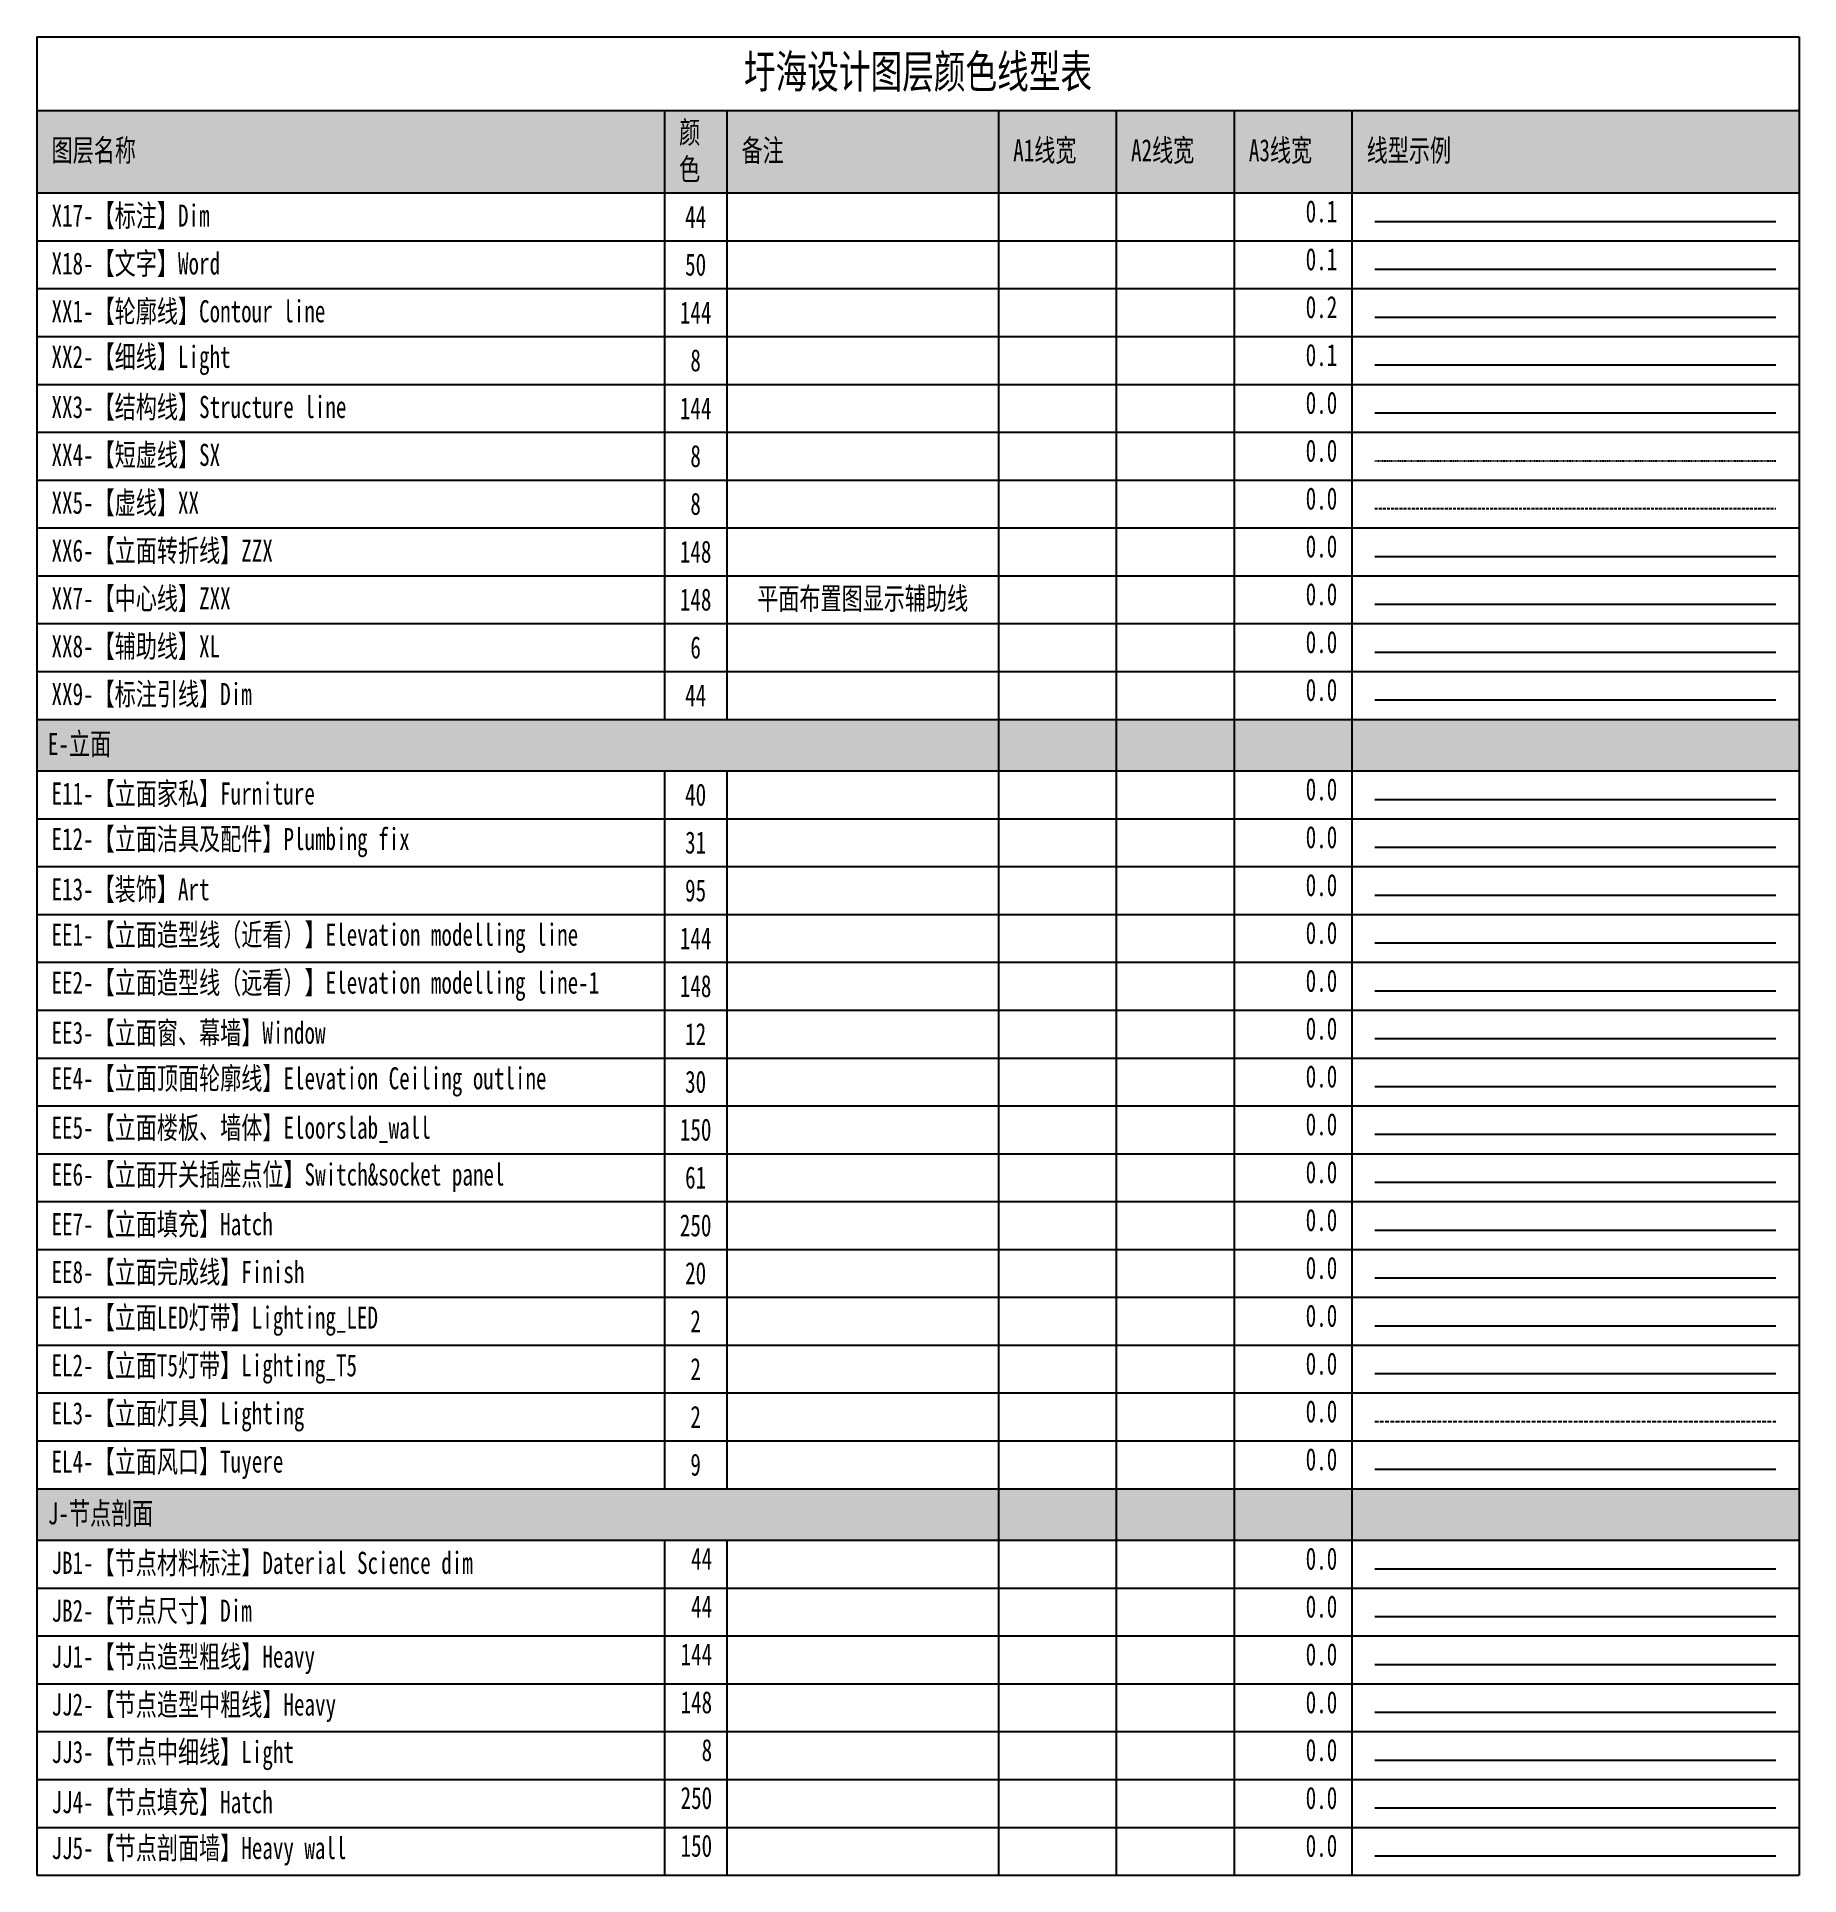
# Model space of a CAD drawing. Header units: millimetres. Extents: x -108685 to 756730, y -311791 to -113.
# Drawn here: x -34702 to -31711, y -154793 to -151671 of the extents above; entities that cross this region are included whole.
import ezdxf
from ezdxf.lldxf.tags import DXFTag

# ---------------------------------------------------------------- set-up
doc = ezdxf.new("R2010")
doc.units = ezdxf.units.MM
for name, pattern in [('D_DASH', [2, 1, -1]), ('DASH', [8.89, 6.35, -2.54]), ('DOTE', [2.42, 2, -0.2, 0.02, -0.2])]:
    doc.linetypes.add(name, pattern=pattern)
for name, color, linetype in [('E11-【立面家私】Furniture', 40, 'Continuous'), ('E12-【立面洁具及配件】Plumbing fix', 31, 'Continuous'), ('E13-【装饰】Art', 95, 'Continuous'), ('EE1-【立面造型线（近看）】Elevation modelling line', 144, 'Continuous'), ('EE2-【立面造型线（远看）】Elevation modelling line', 148, 'Continuous'), ('EE3-【立面窗、幕墙】Window', 12, 'Continuous'), ('EE4-【立面顶面轮廓线】Elevation Ceiling outline', 30, 'Continuous'), ('EE5-【立面楼板、墙体】Eloorslab_wall', 150, 'Continuous'), ('EE6-【立面开关插座点位】Switch&socket panel', 61, 'Continuous'), ('EE7-【立面填充】Hatch', 250, 'Continuous'), ('EE8-【立面完成线】Finish', 20, 'Continuous'), ('EL1-【立面LED灯带】Lighting_LED', 2, 'WH-LED_LINE'), ('EL2-【立面T5灯带】Lighting_T5', 2, 'FENCELINE1'), ('EL3-【立面灯具】Lighting', 2, 'DASH'), ('EL4-【立面风口】Tuyere', 9, 'Continuous'), ('JB1-【节点材料标注】Daterial Science dim', 44, 'Continuous'), ('JB2-【节点尺寸】Dim', 44, 'Continuous'), ('JJ1-【节点造型粗线】Heavy', 144, 'Continuous'), ('JJ2-【节点造型中粗线】Heavy', 148, 'Continuous'), ('JJ3-【节点中细线】Light', 8, 'Continuous'), ('JJ4-【节点填充】Hatch', 250, 'Continuous'), ('JJ5-【节点剖面墙】Heavy wall', 150, 'Continuous'), ('X15-【图框】Frame', 140, 'Continuous'), ('X17-【标注】Dim', 44, 'Continuous'), ('X18-【文字】Word', 50, 'Continuous'), ('XX1-【轮廓线】Contour line', 144, 'Continuous'), ('XX2-【细线】Light', 8, 'Continuous'), ('XX3-【结构线】Structure line', 144, 'Continuous'), ('XX4-【短虚线】SX', 8, 'D_DASH'), ('XX5-【虚线】XX', 8, 'DASH'), ('XX6-【立面转折线】ZZX', 148, 'Continuous'), ('XX7-【中心线】ZXX', 148, 'DOTE'), ('XX8-【辅助线】XL', 6, 'Continuous'), ('XX9-【标注引线】Dim', 44, 'Continuous')]:
    doc.layers.add(name, color=color, linetype=linetype)
doc.styles.get("Standard").update_dxf_attribs({"font": 'arial.ttf'})
doc.styles.add('TF-宋体', font='SimSun.ttf', dxfattribs={"width": 0.7})
doc.linetypes.add('FENCELINE1', pattern='A,6.35,-2.54,[133,ltypeshp.shx,S=2.54,R=0,X=-2.54,Y=0],-2.54,25.4', length=36.83)
tags = doc.linetypes.add('WH-LED_LINE', pattern='A,12.7,-5.08,["LED",Standard,S=2.54,R=0,X=-2.54,Y=-1.27],-6.35', length=24.13).pattern_tags.tags
tags[6] = DXFTag(74, 10)

# ---------------------------------------------------------------- blocks, each defined once
blk = doc.blocks.new('*T20')
at = {"layer": 'X15-【图框】Frame', "color": 0, "linetype": 'ByBlock', "lineweight": -2, "transparency": 16777216}
for p, q in [((0, 0), (2991.2, 0)), ((0, 0), (0, -3121.5)), ((2991.2, 0), (2991.2, -3121.5)), ((0, -125), (2991.2, -125)), ((1065.2, -125), (1065.2, -1159)), ((1171.2, -125), (1171.2, -1159)), ((1632.2, -125), (1632.2, -3121.5)), ((1832.2, -125), (1832.2, -3121.5)), ((2032.2, -125), (2032.2, -3121.5)), ((2232.2, -125), (2232.2, -3121.5)), ((0, -265.2), (2991.2, -265.2)), ((0, -346.5), (2991.2, -346.5)), ((0, -427.7), (2991.2, -427.7)), ((0, -509), (2991.2, -509)), ((0, -590.2), (2991.2, -590.2)), ((0, -671.5), (2991.2, -671.5)), ((0, -752.7), (2991.2, -752.7)), ((0, -834), (2991.2, -834)), ((0, -915.2), (2991.2, -915.2)), ((0, -996.5), (2991.2, -996.5)), ((0, -1077.7), (2991.2, -1077.7)), ((0, -1159), (2991.2, -1159)), ((0, -1246.5), (2991.2, -1246.5)), ((1065.2, -1246.5), (1065.2, -2465.2)), ((1171.2, -1246.5), (1171.2, -2465.2)), ((0, -1327.7), (2991.2, -1327.7)), ((0, -1409), (2991.2, -1409)), ((0, -1490.2), (2991.2, -1490.2)), ((0, -1571.5), (2991.2, -1571.5)), ((0, -1652.7), (2991.2, -1652.7)), ((0, -1734), (2991.2, -1734)), ((0, -1815.2), (2991.2, -1815.2)), ((0, -1896.5), (2991.2, -1896.5)), ((0, -1977.7), (2991.2, -1977.7)), ((0, -2059), (2991.2, -2059)), ((0, -2140.2), (2991.2, -2140.2)), ((0, -2221.5), (2991.2, -2221.5)), ((0, -2302.7), (2991.2, -2302.7)), ((0, -2384), (2991.2, -2384)), ((0, -2465.2), (2991.2, -2465.2)), ((0, -2552.7), (2991.2, -2552.7)), ((1065.2, -2552.7), (1065.2, -3121.5)), ((1171.2, -2552.7), (1171.2, -3121.5)), ((0, -2634), (2991.2, -2634)), ((0, -2715.2), (2991.2, -2715.2)), ((0, -2796.5), (2991.2, -2796.5)), ((0, -2877.7), (2991.2, -2877.7)), ((0, -2959), (2991.2, -2959)), ((0, -3040.2), (2991.2, -3040.2)), ((0, -3121.5), (2991.2, -3121.5))]:
    blk.add_line(p, q, dxfattribs=at)
at = {"layer": 'X15-【图框】Frame', "color": 14, "transparency": 16777216}
for points in [[(0, -125), (0, -265.2), (1065.2, -125), (1065.2, -265.2)], [(1065.2, -125), (1065.2, -265.2), (1171.2, -125), (1171.2, -265.2)], [(1171.2, -125), (1171.2, -265.2), (1632.2, -125), (1632.2, -265.2)], [(1632.2, -125), (1632.2, -265.2), (1832.2, -125), (1832.2, -265.2)], [(1832.2, -125), (1832.2, -265.2), (2032.2, -125), (2032.2, -265.2)], [(2032.2, -125), (2032.2, -265.2), (2232.2, -125), (2232.2, -265.2)], [(2232.2, -125), (2232.2, -265.2), (2991.2, -125), (2991.2, -265.2)]]:
    blk.add_solid(points, dxfattribs=at)
at = {"layer": 'X15-【图框】Frame', "color": 134, "transparency": 16777216}
for points in [[(0, -1159), (0, -1246.5), (1632.2, -1159), (1632.2, -1246.5)], [(1632.2, -1159), (1632.2, -1246.5), (1832.2, -1159), (1832.2, -1246.5)], [(1832.2, -1159), (1832.2, -1246.5), (2032.2, -1159), (2032.2, -1246.5)], [(2032.2, -1159), (2032.2, -1246.5), (2232.2, -1159), (2232.2, -1246.5)], [(2232.2, -1159), (2232.2, -1246.5), (2991.2, -1159), (2991.2, -1246.5)], [(0, -2465.2), (0, -2552.7), (1632.2, -2465.2), (1632.2, -2552.7)], [(1632.2, -2465.2), (1632.2, -2552.7), (1832.2, -2465.2), (1832.2, -2552.7)], [(1832.2, -2465.2), (1832.2, -2552.7), (2032.2, -2465.2), (2032.2, -2552.7)], [(2032.2, -2465.2), (2032.2, -2552.7), (2232.2, -2465.2), (2232.2, -2552.7)], [(2232.2, -2465.2), (2232.2, -2552.7), (2991.2, -2465.2), (2991.2, -2552.7)]]:
    blk.add_solid(points, dxfattribs=at)
at = {"layer": 'X15-【图框】Frame', "color": 2, "lineweight": 30, "transparency": 16777216, "style": 'TF-宋体'}
for s, insert, char_height, width, attachment_point in [('圩海设计图层颜色线型表', (1495.6, -62.5), 56.25, 2941.249, 5), ('颜色', (1090.2, -195.1), 37.5, 55.941, 4), ('图层名称', (25, -195.1), 37.5, 1015.224, 4), ('备注', (1196.2, -195.1), 37.5, 411.066, 4), ('A1线宽', (1657.2, -195.1), 37.5, 150, 4), ('A2线宽', (1857.2, -195.1), 37.5, 150, 4), ('A3线宽', (2057.2, -195.1), 37.5, 150, 4), ('线型示例', (2257.2, -195.1), 37.5, 709.018, 4), ('X17-【标注】Dim', (25, -305.8), 37.5, 1015.224, 4), ('0.1', (2207.2, -277.7), 37.5, 150, 3), ('44', (1118.2, -305.8), 37.5, 55.941, 5), ('X18-【文字】Word', (25, -387.1), 37.5, 1015.224, 4), ('50', (1118.2, -387.1), 37.5, 55.941, 5), ('0.1', (2207.2, -359), 37.5, 150, 3), ('XX1-【轮廓线】Contour line', (25, -468.3), 37.5, 1015.224, 4), ('144', (1118.2, -468.3), 37.5, 55.941, 5), ('0.2', (2207.2, -440.2), 37.5, 150, 3), ('XX2-【细线】Light', (25, -549.6), 37.5, 1015.224, 4), ('0.1', (2207.2, -521.5), 37.5, 150, 3), ('8', (1118.2, -549.6), 37.5, 55.941, 5), ('XX3-【结构线】Structure line', (25, -630.8), 37.5, 1015.224, 4), ('144', (1118.2, -630.8), 37.5, 55.941, 5), ('0.0', (2207.2, -602.7), 37.5, 150, 3), ('XX4-【短虚线】SX', (25, -712.1), 37.5, 1015.224, 4), ('0.0', (2207.2, -684), 37.5, 150, 3), ('8', (1118.2, -712.1), 37.5, 55.941, 5), ('XX5-【虚线】XX', (25, -793.3), 37.5, 1015.224, 4), ('8', (1118.2, -793.3), 37.5, 55.941, 5), ('0.0', (2207.2, -765.2), 37.5, 150, 3), ('XX6-【立面转折线】ZZX', (25, -874.6), 37.5, 1015.224, 4), ('148', (1118.2, -874.6), 37.5, 55.941, 5), ('0.0', (2207.2, -846.5), 37.5, 150, 3), ('XX7-【中心线】ZXX', (25, -955.8), 37.5, 1015.224, 4), ('平面布置图显示辅助线', (1401.7, -955.8), 37.5, 411.066, 5), ('0.0', (2207.2, -927.7), 37.5, 150, 3), ('148', (1118.2, -955.8), 37.5, 55.941, 5), ('XX8-【辅助线】XL', (25, -1037.1), 37.5, 1015.224, 4), ('6', (1118.2, -1037.1), 37.5, 55.941, 5), ('0.0', (2207.2, -1009), 37.5, 150, 3), ('XX9-【标注引线】Dim', (25, -1118.3), 37.5, 1015.224, 4), ('0.0', (2207.2, -1090.2), 37.5, 150, 3), ('44', (1118.2, -1118.3), 37.5, 55.941, 5), ('E-立面', (18.8, -1202.7), 37.5, 1594.731, 4), ('E11-【立面家私】Furniture', (25, -1287.1), 37.5, 1015.224, 4), ('40', (1118.2, -1287.1), 37.5, 55.941, 5), ('0.0', (2207.2, -1259), 37.5, 150, 3), ('E12-【立面洁具及配件】Plumbing fix', (25, -1368.3), 37.5, 1015.224, 4), ('0.0', (2207.2, -1340.2), 37.5, 150, 3), ('31', (1118.2, -1368.3), 37.5, 55.941, 5), ('E13-【装饰】Art', (25, -1449.6), 37.5, 1015.224, 4), ('95', (1118.2, -1449.6), 37.5, 55.941, 5), ('0.0', (2207.2, -1421.5), 37.5, 150, 3), ('EE1-【立面造型线（近看）】Elevation modelling line', (25, -1530.8), 37.5, 1015.224, 4), ('144', (1118.2, -1530.8), 37.5, 55.941, 5), ('0.0', (2207.2, -1502.7), 37.5, 150, 3), ('EE2-【立面造型线（远看）】Elevation modelling line-1', (25, -1612.1), 37.5, 1015.224, 4), ('0.0', (2207.2, -1584), 37.5, 150, 3), ('148', (1118.2, -1612.1), 37.5, 55.941, 5), ('EE3-【立面窗、幕墙】Window', (25, -1693.3), 37.5, 1015.224, 4), ('12', (1118.2, -1693.3), 37.5, 55.941, 5), ('0.0', (2207.2, -1665.2), 37.5, 150, 3), ('EE4-【立面顶面轮廓线】Elevation Ceiling outline', (25, -1774.6), 37.5, 1015.224, 4), ('0.0', (2207.2, -1746.5), 37.5, 150, 3), ('30', (1118.2, -1774.6), 37.5, 55.941, 5), ('EE5-【立面楼板、墙体】Eloorslab_wall', (25, -1855.8), 37.5, 1015.224, 4), ('150', (1118.2, -1855.8), 37.5, 55.941, 5), ('0.0', (2207.2, -1827.7), 37.5, 150, 3), ('EE6-【立面开关插座点位】Switch&socket panel', (25, -1937.1), 37.5, 1015.224, 4), ('61', (1118.2, -1937.1), 37.5, 55.941, 5), ('0.0', (2207.2, -1909), 37.5, 150, 3), ('EE7-【立面填充】Hatch', (25, -2018.3), 37.5, 1015.224, 4), ('0.0', (2207.2, -1990.2), 37.5, 150, 3), ('250', (1118.2, -2018.3), 37.5, 55.941, 5), ('EE8-【立面完成线】Finish', (25, -2099.6), 37.5, 1015.224, 4), ('20', (1118.2, -2099.6), 37.5, 55.941, 5), ('0.0', (2207.2, -2071.5), 37.5, 150, 3), ('EL1-【立面LED灯带】Lighting_LED', (25, -2180.8), 37.5, 1015.224, 4), ('0.0', (2207.2, -2152.7), 37.5, 150, 3), ('2', (1118.2, -2180.8), 37.5, 55.941, 5), ('EL2-【立面T5灯带】Lighting_T5', (25, -2262.1), 37.5, 1015.224, 4), ('2', (1118.2, -2262.1), 37.5, 55.941, 5), ('0.0', (2207.2, -2234), 37.5, 150, 3), ('EL3-【立面灯具】Lighting', (25, -2343.3), 37.5, 1015.224, 4), ('2', (1118.2, -2343.3), 37.5, 55.941, 5), ('0.0', (2207.2, -2315.2), 37.5, 150, 3), ('EL4-【立面风口】Tuyere', (25, -2424.6), 37.5, 1015.224, 4), ('0.0', (2207.2, -2396.5), 37.5, 150, 3), ('9', (1118.2, -2424.6), 37.5, 55.941, 5), ('J-节点剖面', (18.8, -2509), 37.5, 1594.731, 4), ('JB1-【节点材料标注】Daterial Science dim', (25, -2593.3), 37.5, 1015.224, 4), ('44', (1146.2, -2565.2), 37.5, 55.941, 3), ('0.0', (2207.2, -2565.2), 37.5, 150, 3), ('JB2-【节点尺寸】Dim', (25, -2674.6), 37.5, 1015.224, 4), ('44', (1146.2, -2646.5), 37.5, 55.941, 3), ('0.0', (2207.2, -2646.5), 37.5, 150, 3), ('JJ1-【节点造型粗线】Heavy', (25, -2755.8), 37.5, 1015.224, 4), ('144', (1146.2, -2727.7), 37.5, 55.941, 3), ('0.0', (2207.2, -2727.7), 37.5, 150, 3), ('JJ2-【节点造型中粗线】Heavy', (25, -2837.1), 37.5, 1015.224, 4), ('148', (1146.2, -2809), 37.5, 55.941, 3), ('0.0', (2207.2, -2809), 37.5, 150, 3), ('JJ3-【节点中细线】Light', (25, -2918.3), 37.5, 1015.224, 4), ('8', (1146.2, -2890.2), 37.5, 55.941, 3), ('0.0', (2207.2, -2890.2), 37.5, 150, 3), ('JJ4-【节点填充】Hatch', (25, -2999.6), 37.5, 1015.224, 4), ('250', (1146.2, -2971.5), 37.5, 55.941, 3), ('0.0', (2207.2, -2971.5), 37.5, 150, 3), ('JJ5-【节点剖面墙】Heavy wall', (25, -3080.8), 37.5, 1015.224, 4), ('150', (1146.2, -3052.7), 37.5, 55.941, 3), ('0.0', (2207.2, -3052.7), 37.5, 150, 3)]:
    blk.add_mtext(s, dxfattribs=dict(at, insert=insert, char_height=char_height, width=width, attachment_point=attachment_point))

msp = doc.modelspace()

# ---------------------------------------------------------------- linework, layer by layer
at = {"layer": 'E11-【立面家私】Furniture'}
msp.add_line((-32431.3, -152966.2), (-31750.3, -152966.2), dxfattribs=at)
at = {"layer": 'E12-【立面洁具及配件】Plumbing fix'}
msp.add_line((-32431.3, -153047.4), (-31750.3, -153047.4), dxfattribs=at)
at = {"layer": 'E13-【装饰】Art'}
msp.add_line((-32431.3, -153128.7), (-31750.3, -153128.7), dxfattribs=at)
at = {"layer": 'EE1-【立面造型线（近看）】Elevation modelling line'}
msp.add_line((-32431.3, -153209.9), (-31750.3, -153209.9), dxfattribs=at)
at = {"layer": 'EE2-【立面造型线（远看）】Elevation modelling line'}
msp.add_line((-32431.3, -153291.2), (-31750.3, -153291.2), dxfattribs=at)
at = {"layer": 'EE3-【立面窗、幕墙】Window'}
msp.add_line((-32431.3, -153372.4), (-31750.3, -153372.4), dxfattribs=at)
at = {"layer": 'EE4-【立面顶面轮廓线】Elevation Ceiling outline'}
msp.add_line((-32431.3, -153453.7), (-31750.3, -153453.7), dxfattribs=at)
at = {"layer": 'EE5-【立面楼板、墙体】Eloorslab_wall'}
msp.add_line((-32431.3, -153534.9), (-31750.3, -153534.9), dxfattribs=at)
at = {"layer": 'EE6-【立面开关插座点位】Switch&socket panel'}
msp.add_line((-32431.3, -153616.2), (-31750.3, -153616.2), dxfattribs=at)
at = {"layer": 'EE7-【立面填充】Hatch'}
msp.add_line((-32431.3, -153697.4), (-31750.3, -153697.4), dxfattribs=at)
at = {"layer": 'EE8-【立面完成线】Finish'}
msp.add_line((-32431.3, -153778.7), (-31750.3, -153778.7), dxfattribs=at)
at = {"layer": 'EL1-【立面LED灯带】Lighting_LED'}
msp.add_line((-32431.3, -153859.9), (-31750.3, -153859.9), dxfattribs=at)
at = {"layer": 'EL2-【立面T5灯带】Lighting_T5'}
msp.add_line((-32431.3, -153941.2), (-31750.3, -153941.2), dxfattribs=at)
at = {"layer": 'EL3-【立面灯具】Lighting'}
msp.add_line((-32431.3, -154022.4), (-31750.3, -154022.4), dxfattribs=at)
at = {"layer": 'EL4-【立面风口】Tuyere'}
msp.add_line((-32431.3, -154103.7), (-31750.3, -154103.7), dxfattribs=at)
at = {"layer": 'JB1-【节点材料标注】Daterial Science dim'}
msp.add_line((-32431.3, -154272.4), (-31750.3, -154272.4), dxfattribs=at)
at = {"layer": 'JB2-【节点尺寸】Dim'}
msp.add_line((-32431.3, -154353.7), (-31750.3, -154353.7), dxfattribs=at)
at = {"layer": 'JJ1-【节点造型粗线】Heavy'}
msp.add_line((-32431.3, -154434.9), (-31750.3, -154434.9), dxfattribs=at)
at = {"layer": 'JJ2-【节点造型中粗线】Heavy'}
msp.add_line((-32431.3, -154516.2), (-31750.3, -154516.2), dxfattribs=at)
at = {"layer": 'JJ3-【节点中细线】Light'}
msp.add_line((-32431.3, -154597.4), (-31750.3, -154597.4), dxfattribs=at)
at = {"layer": 'JJ4-【节点填充】Hatch'}
msp.add_line((-32431.3, -154678.7), (-31750.3, -154678.7), dxfattribs=at)
at = {"layer": 'JJ5-【节点剖面墙】Heavy wall'}
msp.add_line((-32431.3, -154759.9), (-31750.3, -154759.9), dxfattribs=at)
at = {"layer": 'X17-【标注】Dim'}
msp.add_line((-32431.3, -151984.9), (-31750.3, -151984.9), dxfattribs=at)
at = {"layer": 'X18-【文字】Word'}
msp.add_line((-32431.3, -152066.2), (-31750.3, -152066.2), dxfattribs=at)
at = {"layer": 'XX1-【轮廓线】Contour line'}
msp.add_line((-32431.3, -152147.4), (-31750.3, -152147.4), dxfattribs=at)
at = {"layer": 'XX2-【细线】Light'}
msp.add_line((-32431.3, -152228.7), (-31750.3, -152228.7), dxfattribs=at)
at = {"layer": 'XX3-【结构线】Structure line'}
msp.add_line((-32431.3, -152309.9), (-31750.3, -152309.9), dxfattribs=at)
at = {"layer": 'XX4-【短虚线】SX'}
msp.add_line((-32431.3, -152391.2), (-31750.3, -152391.2), dxfattribs=at)
at = {"layer": 'XX5-【虚线】XX', "ltscale": 0.787402}
msp.add_line((-32431.3, -152472.4), (-31750.3, -152472.4), dxfattribs=at)
at = {"layer": 'XX6-【立面转折线】ZZX'}
msp.add_line((-32431.3, -152553.7), (-31750.3, -152553.7), dxfattribs=at)
at = {"layer": 'XX7-【中心线】ZXX', "ltscale": 0.472441}
msp.add_line((-32431.3, -152634.9), (-31750.3, -152634.9), dxfattribs=at)
at = {"layer": 'XX8-【辅助线】XL'}
msp.add_line((-32431.3, -152716.2), (-31750.3, -152716.2), dxfattribs=at)
at = {"layer": 'XX9-【标注引线】Dim'}
msp.add_line((-32431.3, -152797.4), (-31750.3, -152797.4), dxfattribs=at)

# ---------------------------------------------------------------- block references
msp.add_blockref('*T20', (-34702, -151671.4))

doc.saveas('drawing.dxf')
